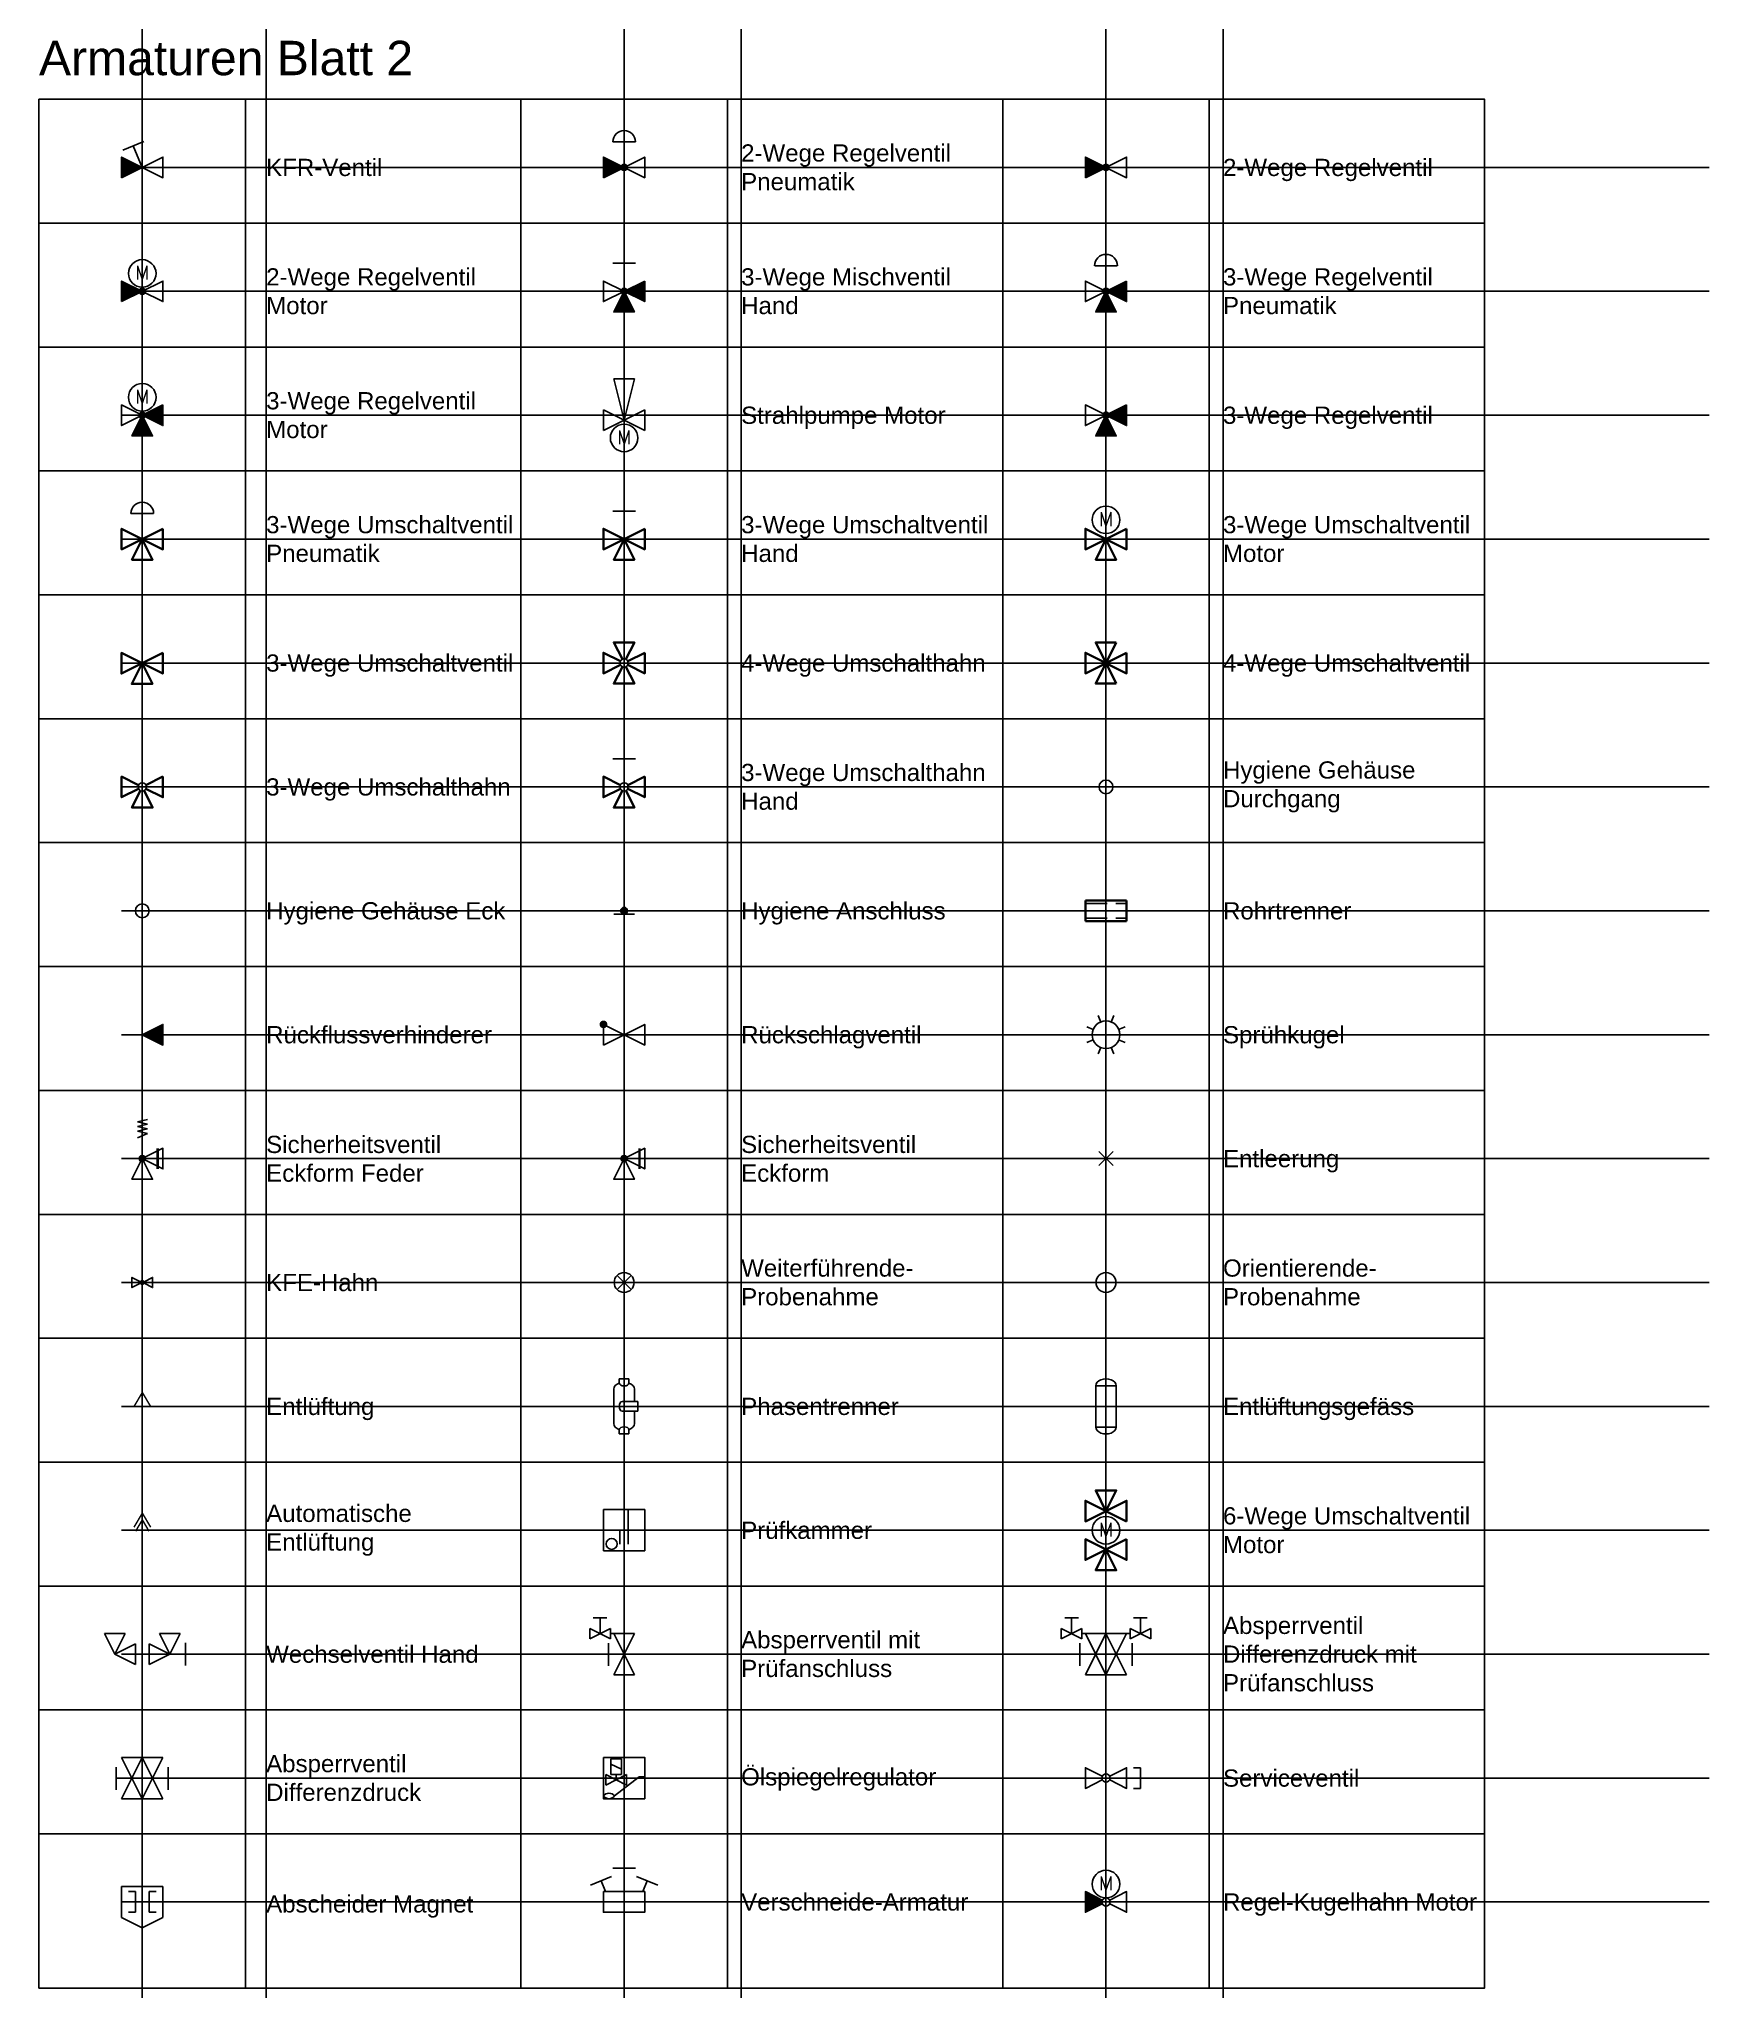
# Model space of a CAD drawing. Header units: millimetres. Extents: x 1662 to 13792, y -32476 to 19478.
# Drawn here: x 1662 to 13792, y -13578 to 580 of the extents above; entities that cross this region are included whole.
import ezdxf
from ezdxf.enums import TextEntityAlignment as Align

# ---------------------------------------------------------------- set-up
doc = ezdxf.new("R2010")
doc.units = ezdxf.units.MM
doc.layers.add('Z_Format', color=7, linetype='Continuous', plot=False)
doc.styles.add('Romans', font='Romans.shx')
doc.styles.get("Standard").update_dxf_attribs({"font": 'arial.ttf'})

msp = doc.modelspace()

# ---------------------------------------------------------------- texts
at = {"color": 7}
for s, p in [('KFR-Ventil', (3312, -353)), ('2-Wege Regelventil', (10262, -353)), ('Strahlpumpe Motor', (6762, -2153)), ('3-Wege Regelventil', (10262, -2153)), ('3-Wege Umschaltventil', (3312, -3953)), ('4-Wege Umschalthahn', (6762, -3953)), ('4-Wege Umschaltventil', (10262, -3953)), ('3-Wege Umschalthahn', (3312, -4853)), ('Hygiene Gehäuse Eck', (3312, -5753)), ('Hygiene Anschluss', (6762, -5753)), ('Rohrtrenner', (10262, -5753)), ('Rückflussverhinderer', (3312, -6653)), ('Rückschlagventil', (6762, -6653)), ('Sprühkugel', (10262, -6653)), ('Entleerung', (10262, -7553)), ('KFE-Hahn', (3312, -8453)), ('Entlüftung', (3312, -9353)), ('Phasentrenner', (6762, -9353)), ('Entlüftungsgefäss', (10262, -9353)), ('Prüfkammer', (6762, -10253)), ('Wechselventil Hand', (3312, -11153)), ('Ölspiegelregulator', (6762, -12044)), ('Serviceventil', (10262, -12053)), ('Abscheider Magnet', (3312, -12967)), ('Verschneide-Armatur', (6762, -12953)), ('Regel-Kugelhahn Motor', (10262, -12953))]:
    msp.add_text(s, height=125, dxfattribs=at).set_placement(p, align=Align.MIDDLE_LEFT)
at = {"insert": (1662, 440), "char_height": 250, "attachment_point": 4}
msp.add_mtext_dynamic_manual_height_columns('Armaturen Blatt 2', width=4100.87, gutter_width=12.5, heights=[0], dxfattribs=at)
at = {"color": 7, "char_height": 125, "attachment_point": 4}
for s, insert, width in [('2-Wege Regelventil \\PPneumatik', (6762, -353), 2397.42), ('2-Wege Regelventil \\PMotor', (3312, -1253), 2021.15), ('3-Wege Mischventil \\PHand', (6762, -1253), 1989.6), ('3-Wege Regelventil \\PPneumatik', (10262, -1253), 2397.42), ('3-Wege Regelventil \\PMotor', (3312, -2153), 2021.15), ('3-Wege Umschaltventil \\PPneumatik', (3312, -3053), 2668.91), ('3-Wege Umschaltventil \\PHand', (6762, -3053), 2261.34), ('3-Wege Umschaltventil \\PMotor', (10262, -3053), 2292.63), ('Hygiene Gehäuse \\PDurchgang', (10262, -4853), 2300.73), ('3-Wege Umschalthahn \\PHand', (6762, -4853), 2242.16), ('Sicherheitsventil \\PEckform Feder', (3312, -7555), 2467.43), ('Sicherheitsventil \\PEckform', (6762, -7555), 1960.35), ('Weiterführende-\\PProbenahme', (6762, -8453), 2251.96), ('Orientierende-\\PProbenahme', (10262, -8453), 2116.13), ('Automatische \\P\\pxql;Entlüftung', (3312, -10253), 1893.16), ('6-Wege Umschaltventil \\PMotor', (10262, -10253), 2292.63), ('Absperrventil \\PDifferenzdruck mit \\PPrüfanschluss', (10262, -11153), 3620.23), ('Absperrventil mit \\PPrüfanschluss', (6762, -11153), 2445.94), ('Absperrventil \\PDifferenzdruck ', (3312, -12053), 2242.16)]:
    msp.add_mtext(s, dxfattribs=dict(at, insert=insert, width=width))

# ---------------------------------------------------------------- blocks, each defined once
blk = doc.blocks.new('3-Wege Umschaltventil')
at = {"color": 7, "linetype": 'Continuous', "lineweight": 35}
for points in [[(149.999985, 74.999992), (149.999985, -74.999992), (-149.999985, 74.999992), (-149.999985, -74.999992)], [(0, 0), (74.999992, -149.999985), (-74.999992, -149.999985)]]:
    blk.add_lwpolyline(points, close=True, dxfattribs=at)
blk = doc.blocks.new('Rohrtrenner')
at = {"color": 7, "linetype": 'Continuous', "lineweight": 35}
for p, q in [((-150, 75), (150, 75)), ((-150, -75), (-150, 75)), ((150, 75), (150, -75)), ((150, -75), (-150, -75))]:
    blk.add_line(p, q, dxfattribs=at)
at = {"color": 7}
for p, q in [((-150, 53), (8, 53)), ((71, 53), (150, 53)), ((-150, -53), (8, -53)), ((71, -53), (150, -53))]:
    blk.add_line(p, q, dxfattribs=at)
blk = doc.blocks.new('Rückflussverhinderer')
at = {"linetype": 'Continuous', "lineweight": -3}
h = blk.add_hatch(color=7, dxfattribs=at)
h.dxf.hatch_style = 1
h.paths.add_polyline_path([(75, 75), (-75, 0), (75, -75)])
at = {"color": 7, "linetype": 'Continuous', "lineweight": -3}
blk.add_line((-75, 75), (-75, -75), dxfattribs=at)
blk.add_lwpolyline([(-75, 0), (75, -75), (75, 75), (-75, 0)], dxfattribs=at)
blk = doc.blocks.new('Sicherheitsventil Eckform')
at = {"color": 7, "linetype": 'Continuous', "lineweight": -3}
for points in [[(0, 0), (75, -150), (-75, -150), (0, 0)], [(0, 0), (150, -75), (150, 75), (0, 0)]]:
    blk.add_lwpolyline(points, dxfattribs=at)
at = {"color": 7, "linetype": 'Continuous', "lineweight": -3, "const_width": 28.1}
blk.add_lwpolyline([(14, 0, -1), (-14, 0, -1)], format="xyb", close=True, dxfattribs=at)
at = {"color": 7, "linetype": 'Continuous', "lineweight": -3, "const_width": 18.3}
blk.add_lwpolyline([(112, 75), (112, -75)], dxfattribs=at)
blk = doc.blocks.new('Entleerung')
at = {"color": 7, "linetype": 'Continuous', "lineweight": -3}
blk.add_line((0, -150), (0, 0), dxfattribs=at)
at = {"color": 7, "linetype": 'Continuous', "lineweight": 15}
for p, q in [((51, -99), (-51, -201)), ((-51, -99), (51, -201)), ((0, -6), (0, -150))]:
    blk.add_line(p, q, dxfattribs=at)
blk = doc.blocks.new('Entlüftung')
at = {"color": 7, "linetype": 'Continuous', "lineweight": 15}
for q in [(-61, 98), (61, 98)]:
    blk.add_line((0, 200), q, dxfattribs=at)
at = {"color": 7, "linetype": 'Continuous', "lineweight": -3}
blk.add_line((0, 0), (0, 200), dxfattribs=at)
blk = doc.blocks.new('Automatische Entlüftung')
at = {"color": 7, "linetype": 'Continuous', "lineweight": 15}
for p, q in [((0, 200), (-61, 98)), ((0, 150), (-48, 69)), ((0, 200), (61, 98)), ((0, 150), (48, 69))]:
    blk.add_line(p, q, dxfattribs=at)
at = {"color": 7, "linetype": 'Continuous', "lineweight": -3}
blk.add_line((0, 0), (0, 150), dxfattribs=at)
blk = doc.blocks.new('Sprühkugel')
for p, q in [((-92, 38), (-139, 57)), ((-57, 139), (-38, 92)), ((38, 92), (57, 139)), ((92, 38), (139, 57)), ((-92, -38), (-139, -57)), ((-57, -139), (-38, -92)), ((38, -92), (57, -139)), ((139, -57), (92, -38))]:
    blk.add_line(p, q)
at = {"color": 7, "linetype": 'Continuous', "lineweight": -3}
blk.add_circle((0, 0), 100, dxfattribs=at)
blk = doc.blocks.new('3-Wege Umschaltventil Hand')
at = {"linetype": 'Continuous'}
for p, q in [((-82, 204), (82, 204)), ((0, 0), (0, 204))]:
    blk.add_line(p, q, dxfattribs=at)
at = {"linetype": 'Continuous', "lineweight": 35}
for points in [[(150, 75), (150, -75), (-150, 75), (-150, -75)], [(0, 0), (75, -150), (-75, -150)]]:
    blk.add_lwpolyline(points, close=True, dxfattribs=at)
blk = doc.blocks.new('3-Wege Umschaltventil Pneumatik')
for p, q in [((-82, 186), (82, 186)), ((0, 0), (0, 186))]:
    blk.add_line(p, q)
at = {"color": 7, "linetype": 'Continuous', "lineweight": 35}
for points in [[(150, 75), (150, -75), (-150, 75), (-150, -75)], [(0, 0), (75, -150), (-75, -150)]]:
    blk.add_lwpolyline(points, close=True, dxfattribs=at)
blk.add_arc((0, 186), 82.4, 0, 180)
blk = doc.blocks.new('3-Wege Regelventil Pneumatik')
at = {"linetype": 'Continuous', "lineweight": -3}
for points in [[(0, 0), (75, -150), (-75, -150)], [(150, -75), (150, 75), (13, 6, -0.116434), (14, 0, -0.116434), (13, -6)]]:
    blk.add_hatch(color=7, dxfattribs=at).paths.add_polyline_path(points)
for p, q in [((-82, 186), (82, 186)), ((0, 0), (0, 186))]:
    blk.add_line(p, q)
at = {"color": 7, "linetype": 'Continuous', "lineweight": -3}
for points in [[(150, 75), (150, -75), (-150, 75), (-150, -75)], [(0, 0), (75, -150), (-75, -150)]]:
    blk.add_lwpolyline(points, close=True, dxfattribs=at)
at = {"color": 7, "linetype": 'Continuous', "lineweight": -3, "const_width": 28.1}
blk.add_lwpolyline([(14, 0, 1), (-14, 0, 1)], format="xyb", close=True, dxfattribs=at)
blk.add_arc((0, 186), 82.4, 0, 180)
blk = doc.blocks.new('3-Wege Mischventil Hand')
at = {"linetype": 'Continuous', "lineweight": -3}
for points in [[(0, 0), (75, -150), (-75, -150)], [(150, -75), (150, 75), (13, 6, -0.116434), (14, 0, -0.116434), (13, -6)]]:
    blk.add_hatch(color=7, dxfattribs=at).paths.add_polyline_path(points)
for p, q in [((-82, 204), (82, 204)), ((0, 0), (0, 204))]:
    blk.add_line(p, q)
at = {"color": 7, "linetype": 'Continuous', "lineweight": -3}
for points in [[(150, 75), (150, -75), (-150, 75), (-150, -75)], [(0, 0), (75, -150), (-75, -150)]]:
    blk.add_lwpolyline(points, close=True, dxfattribs=at)
at = {"color": 7, "linetype": 'Continuous', "lineweight": -3, "const_width": 28.1}
blk.add_lwpolyline([(14, 0, 1), (-14, 0, 1)], format="xyb", close=True, dxfattribs=at)
blk = doc.blocks.new('2-Wege Regelventil Pneumatik')
at = {"linetype": 'Continuous', "lineweight": -3}
blk.add_hatch(color=7, dxfattribs=at).paths.add_polyline_path([(-150, 75), (-150, -75), (-13, -6, -0.116434), (-14, 0, -0.116434), (-13, 6)])
for p, q in [((-82, 186), (82, 186)), ((0, 0), (0, 186))]:
    blk.add_line(p, q)
at = {"color": 7, "linetype": 'Continuous', "lineweight": -3}
blk.add_lwpolyline([(-150, -75), (-150, 75), (150, -75), (150, 75)], close=True, dxfattribs=at)
at = {"color": 7, "linetype": 'Continuous', "lineweight": -3, "const_width": 28.1}
blk.add_lwpolyline([(-14, 0, 1), (14, 0, 1)], format="xyb", close=True, dxfattribs=at)
blk.add_arc((0, 186), 82.4, 0, 180)
blk = doc.blocks.new('KFE-Hahn')
at = {"color": 7, "linetype": 'Continuous', "lineweight": -3}
for points in [[(-13, 6), (-75, 37), (-75, -37), (-13, -6)], [(13, 6), (75, 37), (75, -37), (13, -6)]]:
    blk.add_lwpolyline(points, dxfattribs=at)
blk.add_lwpolyline([(14, 0, 1), (-14, 0, 1)], format="xyb", close=True, dxfattribs=at)
blk = doc.blocks.new('Sicherheitsventil Eckform Feder')
for p, q in [((-35, 268), (38, 284)), ((38, 251), (-35, 268)), ((-35, 234), (38, 251)), ((38, 217), (-35, 234)), ((-35, 200), (38, 217)), ((38, 183), (-35, 200)), ((-35, 150), (38, 183)), ((0, 0), (0, 166))]:
    blk.add_line(p, q)
at = {"color": 7, "linetype": 'Continuous', "lineweight": -3}
for points in [[(0, 0), (75, -150), (-75, -150), (0, 0)], [(0, 0), (150, -75), (150, 75), (0, 0)]]:
    blk.add_lwpolyline(points, dxfattribs=at)
at = {"color": 7, "linetype": 'Continuous', "lineweight": -3, "const_width": 28.1}
blk.add_lwpolyline([(14, 0, -1), (-14, 0, -1)], format="xyb", close=True, dxfattribs=at)
at = {"color": 7, "linetype": 'Continuous', "lineweight": -3, "const_width": 18.3}
blk.add_lwpolyline([(112, 75), (112, -75)], dxfattribs=at)
blk = doc.blocks.new('2-Wege Regelventil')
at = {"linetype": 'Continuous', "lineweight": -3}
blk.add_hatch(color=7, dxfattribs=at).paths.add_polyline_path([(-150, 75), (-150, -75), (-13, -6, -0.116434), (-14, 0, -0.116434), (-13, 6)])
at = {"color": 7, "linetype": 'Continuous', "lineweight": -3}
blk.add_lwpolyline([(-150, -75), (-150, 75), (150, -75), (150, 75)], close=True, dxfattribs=at)
at = {"color": 7, "linetype": 'Continuous', "lineweight": -3, "const_width": 28.1}
blk.add_lwpolyline([(-14, 0, 1), (14, 0, 1)], format="xyb", close=True, dxfattribs=at)
blk = doc.blocks.new('2-Wege Regelventil Motor')
at = {"linetype": 'Continuous', "lineweight": -3}
blk.add_hatch(color=7, dxfattribs=at).paths.add_polyline_path([(-150, 75), (-150, -75), (-13, -6, -0.116434), (-14, 0, -0.116434), (-13, 6)])
at = {"color": 7, "linetype": 'Continuous', "lineweight": -3}
blk.add_lwpolyline([(-150, -75), (-150, 75), (150, -75), (150, 75)], close=True, dxfattribs=at)
at = {"color": 7, "linetype": 'Continuous', "lineweight": -3, "const_width": 28.1}
blk.add_lwpolyline([(-14, 0, 1), (14, 0, 1)], format="xyb", close=True, dxfattribs=at)
blk.add_circle((0, 130), 100)
at = {"color": 240, "style": 'Romans'}
blk.add_text('M', height=100, dxfattribs=at).set_placement((0, 85), align=Align.CENTER)
blk = doc.blocks.new('3-Wege Regelventil Motor')
at = {"linetype": 'Continuous', "lineweight": -3}
for points in [[(0, 0), (75, -150), (-75, -150)], [(150, -75), (150, 75), (13, 6, -0.116434), (14, 0, -0.116434), (13, -6)]]:
    blk.add_hatch(color=7, dxfattribs=at).paths.add_polyline_path(points)
at = {"color": 7, "linetype": 'Continuous', "lineweight": -3}
for points in [[(150, 75), (150, -75), (-150, 75), (-150, -75)], [(0, 0), (75, -150), (-75, -150)]]:
    blk.add_lwpolyline(points, close=True, dxfattribs=at)
at = {"color": 7, "linetype": 'Continuous', "lineweight": -3, "const_width": 28.1}
blk.add_lwpolyline([(14, 0, 1), (-14, 0, 1)], format="xyb", close=True, dxfattribs=at)
blk.add_circle((0, 130), 100)
at = {"color": 240, "style": 'Romans'}
blk.add_text('M', height=100, dxfattribs=at).set_placement((0, 85), align=Align.CENTER)
blk = doc.blocks.new('3-Wege Regelventil')
at = {"linetype": 'Continuous', "lineweight": -3}
for points in [[(0, 0), (75, -150), (-75, -150)], [(150, -75), (150, 75), (13, 6, -0.116434), (14, 0, -0.116434), (13, -6)]]:
    blk.add_hatch(color=7, dxfattribs=at).paths.add_polyline_path(points)
at = {"color": 7, "linetype": 'Continuous', "lineweight": -3}
for points in [[(150, 75), (150, -75), (-150, 75), (-150, -75)], [(0, 0), (75, -150), (-75, -150)]]:
    blk.add_lwpolyline(points, close=True, dxfattribs=at)
at = {"color": 7, "linetype": 'Continuous', "lineweight": -3, "const_width": 28.1}
blk.add_lwpolyline([(14, 0, 1), (-14, 0, 1)], format="xyb", close=True, dxfattribs=at)
blk = doc.blocks.new('Strahlpumpe Motor')
at = {"color": 7, "linetype": 'Continuous', "lineweight": -3}
for p, q in [((0, 0), (-75, 300)), ((-75, 300), (75, 300)), ((75, 300), (0, 0)), ((-150, -75), (-150, 75)), ((-150, 75), (150, -75)), ((150, 75), (-150, -75)), ((150, -75), (150, 75))]:
    blk.add_line(p, q, dxfattribs=at)
blk.add_circle((0, -130), 100)
at = {"color": 240, "style": 'Romans'}
blk.add_text('M', height=100, dxfattribs=at).set_placement((0, -175), align=Align.CENTER)
blk = doc.blocks.new('4-Wege Umschaltventil')
at = {"color": 7, "linetype": 'Continuous', "lineweight": 35}
for points in [[(74.999992, -149.999985), (-74.999992, -149.999985), (74.999992, 149.999985)], [(74.999992, 149.999985), (-74.999992, 149.999985), (74.999992, -149.999985)]]:
    blk.add_lwpolyline(points, dxfattribs=at)
blk.add_lwpolyline([(149.999985, 74.999992), (149.999985, -74.999992), (-149.999985, 74.999992), (-149.999985, -74.999992)], close=True, dxfattribs=at)
blk = doc.blocks.new('4-Wege Umschalthahn')
at = {"color": 7, "linetype": 'Continuous', "lineweight": 35}
for points in [[(13, 27), (75, 150), (-75, 150), (-13, 27)], [(-27, 13), (-150, 75), (-150, -75), (-27, -13)], [(27, 13), (150, 75)], [(150, 75), (150, -75), (27, -13)], [(13, -27), (75, -150), (-75, -150), (-13, -27)]]:
    blk.add_lwpolyline(points, dxfattribs=at)
at = {"color": 7, "linetype": 'Continuous', "lineweight": -3}
blk.add_circle((0, 0), 30, dxfattribs=at)
blk = doc.blocks.new('Hygiene Anschluss')
h = blk.add_hatch(color=256)
h.dxf.hatch_style = 1
h.paths.add_polyline_path([(-25, 0, 1), (25, 0, 1)])
blk.add_line((75, -25), (-75, -25))
at = {"transparency": 33554687}
blk.add_circle((0, 0), 25, dxfattribs=at)
blk = doc.blocks.new('3-Wege Umschaltventil Motor')
at = {"linetype": 'Continuous'}
blk.add_line((0, 0), (0, 40), dxfattribs=at)
blk.add_circle((0, 140), 100, dxfattribs=at)
blk.add_blockref('3-Wege Umschaltventil', (0, 0), dxfattribs=at)
at = {"linetype": 'Continuous', "style": 'Romans'}
blk.add_text('M', height=100, dxfattribs=at).set_placement((0, 95), align=Align.CENTER)
blk = doc.blocks.new('Rückschlagventil')
at = {"color": 7, "linetype": 'Continuous', "lineweight": -3, "const_width": 28.125}
blk.add_lwpolyline([(-135.937485, 74.999992, -1), (-164.062485, 74.999992, -1)], format="xyb", close=True, dxfattribs=at)
at = {"color": 7, "linetype": 'Continuous', "lineweight": -3}
blk.add_lwpolyline([(-149.999985, -74.999992), (-149.999985, 74.999992), (149.999985, -74.999992), (149.999985, 74.999992)], close=True, dxfattribs=at)
blk = doc.blocks.new('Prüfkammer')
for p, q in [((-150, 150), (150, 150)), ((-150, -150), (-150, 150)), ((30, 150), (30, -100)), ((150, 150), (150, -150)), ((-150, 0), (-30, 0)), ((-30, 0), (-30, -100)), ((150, -150), (-150, -150))]:
    blk.add_line(p, q)
blk.add_circle((-90, -99), 40)
blk = doc.blocks.new('6-Wege Umschaltventil Motor')
for p, q in [((0, 140), (0, 100)), ((0, -140), (0, -100))]:
    blk.add_line(p, q)
blk.add_circle((0, 0), 100)
at = {"xscale": -1, "rotation": 180}
blk.add_blockref('3-Wege Umschaltventil', (0, 140), dxfattribs=at)
blk.add_blockref('3-Wege Umschaltventil', (0, -140))
at = {"color": 240, "style": 'Romans'}
blk.add_text('M', height=100, dxfattribs=at).set_placement((0, -45), align=Align.CENTER)
blk = doc.blocks.new('KFR-Ventil')
h = blk.add_hatch(color=256)
h.dxf.hatch_style = 1
h.paths.add_polyline_path([(0, 0), (-150, 75), (-150, -75)])
for p, q in [((-141, 125), (11, 188)), ((0, 0), (-65, 157))]:
    blk.add_line(p, q)
at = {"color": 7, "linetype": 'Continuous', "lineweight": -3}
blk.add_lwpolyline([(-150, -75), (-150, 75), (150, -75), (150, 75)], close=True, dxfattribs=at)
blk = doc.blocks.new('3-Wege Umschalthahn')
at = {"color": 7, "linetype": 'Continuous', "lineweight": 35}
for points in [[(-27, 13), (-150, 75), (-150, -75), (-27, -13)], [(27, 13), (150, 75)], [(150, 75), (150, -75), (27, -13)], [(13, -27), (75, -150), (-75, -150), (-13, -27)]]:
    blk.add_lwpolyline(points, dxfattribs=at)
at = {"color": 7, "linetype": 'Continuous', "lineweight": -3}
blk.add_circle((0, 0), 30, dxfattribs=at)
blk = doc.blocks.new('3-Wege Umschalthahn Hand')
for p, q in [((-82, 204), (82, 204)), ((0, 30), (0, 204))]:
    blk.add_line(p, q)
at = {"color": 7, "linetype": 'Continuous', "lineweight": 35}
for points in [[(-27, 13), (-150, 75), (-150, -75), (-27, -13)], [(27, 13), (150, 75)], [(150, 75), (150, -75), (27, -13)], [(13, -27), (75, -150), (-75, -150), (-13, -27)]]:
    blk.add_lwpolyline(points, dxfattribs=at)
at = {"color": 7, "linetype": 'Continuous', "lineweight": -3}
blk.add_circle((0, 0), 30, dxfattribs=at)
blk = doc.blocks.new('Hygiene Gehäuse Durchgang')
for p, q in [((0, 50), (0, 112)), ((-112, 0), (-50, 0)), ((0, -112), (0, -50)), ((50, 0), (112, 0))]:
    blk.add_line(p, q)
blk.add_circle((0, 0), 50)
blk = doc.blocks.new('Hygiene Gehäuse Eck')
for p, q in [((0, 50), (0, 112)), ((-112, 0), (-50, 0)), ((0, -112), (0, -50))]:
    blk.add_line(p, q)
blk.add_circle((0, 0), 50)
blk = doc.blocks.new('Entlüftungsgefäss')
at = {"color": 7}
blk.add_lwpolyline([(74.999992, 149.999985), (74.999992, -149.999985), (-74.999992, -149.999985), (-74.999992, 149.999985)], close=True, dxfattribs=at)
blk.add_ellipse((0, 149.999985), major_axis=(74.999992, 0), ratio=0.6666667378, start_param=0, end_param=3.1415926536, dxfattribs=at)
at = {"color": 7, "extrusion": (0, 0, -1)}
blk.add_ellipse((0, -149.999985), major_axis=(74.999992, 0), ratio=0.6666667378, start_param=0, end_param=3.1415926536, dxfattribs=at)
blk = doc.blocks.new('Wechselventil Hand')
at = {"color": 7, "linetype": 'Continuous', "lineweight": -3}
for p, q in [((-125, 150), (-275, 150)), ((-275, 150), (-200, 0)), ((-200, 0), (-125, 150)), ((200, 0), (125, 150)), ((125, 150), (275, 150)), ((275, 150), (200, 0)), ((-200, 0), (-50, 75)), ((-50, -75), (-200, 0)), ((-50, 75), (-50, -75)), ((200, 0), (50, 75)), ((50, 75), (50, -75)), ((50, -75), (200, 0))]:
    blk.add_line(p, q, dxfattribs=at)
for p, q in [((-50, 0), (50, 0)), ((200, 0), (314, 0)), ((314, 82), (314, -82))]:
    blk.add_line(p, q)
blk = doc.blocks.new('Absperrventil mit Prüfanschluss')
at = {"color": 7, "linetype": 'Continuous', "lineweight": -3}
for p, q in [((-250, 112), (-100, 187)), ((-100, 112), (-250, 187)), ((-250, 187), (-250, 112)), ((-100, 187), (-100, 112)), ((75, 150), (-75, -150)), ((75, -150), (-75, 150)), ((-75, 150), (75, 150)), ((-75, -150), (75, -150))]:
    blk.add_line(p, q, dxfattribs=at)
for p, q in [((-225, 264), (-125, 264)), ((-175, 150), (-175, 264)), ((-100, 150), (-75, 150)), ((-114, -85), (-114, 80)), ((0, 0), (-114, 0))]:
    blk.add_line(p, q)
blk = doc.blocks.new('Absperrventil Differenzdruck mit Prüfanschluss')
at = {"color": 7, "linetype": 'Continuous', "lineweight": -3}
for p, q in [((-325, 112), (-175, 187)), ((-175, 112), (-325, 187)), ((-325, 187), (-325, 112)), ((-175, 187), (-175, 112)), ((0, 150), (-150, -150)), ((0, -150), (-150, 150)), ((-150, 150), (150, 150)), ((0, 150), (150, -150)), ((0, -150), (150, 150)), ((325, 112), (175, 187)), ((175, 187), (175, 112)), ((175, 112), (325, 187)), ((325, 187), (325, 112)), ((-150, -150), (150, -150))]:
    blk.add_line(p, q, dxfattribs=at)
for p, q in [((-300, 264), (-200, 264)), ((-250, 150), (-250, 264)), ((-175, 150), (-150, 150)), ((175, 150), (150, 150)), ((300, 264), (200, 264)), ((250, 150), (250, 264)), ((-189, -85), (-189, 80)), ((-75, 0), (-189, 0)), ((75, 0), (189, 0)), ((189, -85), (189, 80))]:
    blk.add_line(p, q)
blk = doc.blocks.new('Absperrventil Differenzdruck')
at = {"color": 7, "linetype": 'Continuous', "lineweight": -3}
for p, q in [((0, 150), (-150, -150)), ((0, -150), (-150, 150)), ((-150, 150), (150, 150)), ((0, 150), (150, -150)), ((0, -150), (150, 150)), ((-150, -150), (150, -150))]:
    blk.add_line(p, q, dxfattribs=at)
for p, q in [((-189, -85), (-189, 80)), ((-75, 0), (-189, 0)), ((75, 0), (189, 0)), ((189, -85), (189, 80))]:
    blk.add_line(p, q)
blk = doc.blocks.new('Ölspiegelregulator')
at = {"linetype": 'Continuous', "transparency": 33554687}
for p, q in [((-134, -51, -3280), (-134, 26, -3280)), ((18, 26, -3280), (-134, -51, -3280)), ((-134, 26, -3280), (18, -51, -3280)), ((-96, 140, -3280), (-20, 140, -3280)), ((-96, 26, -3280), (-96, 140, -3280)), ((-96, 102, -3280), (-20, 64, -3280)), ((-20, 26, -3280), (-96, 26, -3280)), ((-71, -130, -9842), (110, 9, -9842)), ((-58, -12, -3280), (-58, 26, -3280)), ((-20, 140, -3280), (-20, 26, -3280)), ((18, -51, -3280), (18, 26, -3280)), ((110, 9, -9842), (150, 9, -9842))]:
    blk.add_line(p, q, dxfattribs=at)
at = {"linetype": 'Continuous'}
blk.add_lwpolyline([(-150, 150), (150, 150), (150, -150), (-150, -150)], close=True, dxfattribs=at)
at = {"linetype": 'Continuous', "transparency": 33554687}
for centre, start, end in [((-110, -160, -9842), 36.8699, 143.1301), ((-110, -100, -9842), 216.8699, 323.1301)]:
    blk.add_arc(centre, 49.6, start, end, dxfattribs=at)
blk = doc.blocks.new('Serviceventil')
for p, q in [((250, 0), (150, 0)), ((250, 75), (200, 75)), ((250, 75), (250, -75)), ((250, -75), (200, -75))]:
    blk.add_line(p, q)
at = {"color": 7, "linetype": 'Continuous', "lineweight": -3}
for points in [[(-27, -13), (-150, -75), (-150, 75), (-27, 13)], [(27, -13), (150, -75), (150, 75), (27, 13)]]:
    blk.add_lwpolyline(points, dxfattribs=at)
blk.add_circle((0, 0), 30, dxfattribs=at)
blk = doc.blocks.new('Phasentrenner')
for p, q in [((-35, 200), (35, 200)), ((100, 35), (100, -35)), ((35, -200), (-35, -200))]:
    blk.add_line(p, q)
for points in [[(-35, 200), (-35, 169)], [(35, 200), (35, 169)], [(-75, -125), (-75, 125)], [(100, 35), (-15, 35)], [(75, 125), (75, 35)], [(100, -35), (-15, -35)], [(75, -35), (75, -125)], [(-35, -200), (-35, -169)], [(35, -200), (35, -169)]]:
    blk.add_lwpolyline(points)
for centre, major_axis, ratio, start_param, end_param in [((0, 125), (75, 0), 0.666667, 2.056315, 3.141593), ((0, 169), (35, 0), 0.585419, 3.141593, 6.283185), ((0, 125), (-75, 0), 0.666667, 3.141593, 4.226871), ((-15, 0), (0, -35), 0.585419, 3.141593, 6.283185)]:
    blk.add_ellipse(centre, major_axis=major_axis, ratio=ratio, start_param=start_param, end_param=end_param)
at = {"extrusion": (0, 0, -1)}
for centre, major_axis, ratio, start_param, end_param in [((0, -125), (-75, 0), 0.666667, -1.085278, 0), ((0, -125), (75, 0), 0.666667, 0, 1.085278), ((0, -169), (35, 0), 0.585419, 3.141593, 6.283185)]:
    blk.add_ellipse(centre, major_axis=major_axis, ratio=ratio, start_param=start_param, end_param=end_param, dxfattribs=at)
blk = doc.blocks.new('Weiterführende-Probenahme')
at = {"color": 7, "linetype": 'Continuous', "lineweight": -3}
blk.add_line((0, -78), (0, 0), dxfattribs=at)
at = {"color": 7, "linetype": 'Continuous', "lineweight": 15}
for p, q in [((51, -99), (-51, -201)), ((-51, -99), (51, -201))]:
    blk.add_line(p, q, dxfattribs=at)
blk.add_circle((0, -150), 72.2)
blk = doc.blocks.new('Orientierende-Probenahme')
at = {"color": 7, "linetype": 'Continuous', "lineweight": -3}
blk.add_line((0, -78), (0, 0), dxfattribs=at)
blk.add_circle((0, -150), 72.2)
blk = doc.blocks.new('Abscheider Magnet')
at = {"linetype": 'Continuous', "lineweight": -3}
for p, q in [((150, 112), (-150, 112)), ((-150, -112), (-150, 112)), ((-50, 75), (-50, -75)), ((50, 75), (50, -75)), ((150, -112), (150, 112))]:
    blk.add_line(p, q, dxfattribs=at)
at = {"linetype": 'Continuous'}
for p, q in [((-50, 75), (-100, 75)), ((50, 75), (100, 75)), ((0, -187), (-150, -112)), ((-50, -75), (-100, -75)), ((0, -187), (150, -112)), ((50, -75), (100, -75))]:
    blk.add_line(p, q, dxfattribs=at)
blk = doc.blocks.new('Verschneide-Armatur')
for p, q in [((-244, 122), (-91, 185)), ((-135, 75), (-167, 153)), ((-82, 245), (82, 245)), ((0, 75), (0, 245)), ((244, 122), (91, 185)), ((135, 75), (167, 153))]:
    blk.add_line(p, q)
blk.add_lwpolyline([(-150, 75), (150, 75), (150, -75), (-150, -75)], close=True)
blk = doc.blocks.new('Kugelhahn')
at = {"color": 7, "linetype": 'Continuous', "lineweight": -3}
for points in [[(-27, -13), (-150, -75), (-150, 75), (-27, 13)], [(27, -13), (150, -75), (150, 75), (27, 13)]]:
    blk.add_lwpolyline(points, dxfattribs=at)
blk.add_circle((0, 0), 30, dxfattribs=at)
blk = doc.blocks.new('Regel-Kugelhahn Motor')
h = blk.add_hatch(color=256)
h.dxf.hatch_style = 1
h.paths.add_polyline_path([(-27, 13), (-150, 75), (-150, -75), (-27, -13, -0.116434), (-30, 0, -0.116434)])
blk.add_circle((0, 130), 100)
blk.add_blockref('Kugelhahn', (0, 0))
at = {"color": 240, "style": 'Romans'}
blk.add_text('M', height=100, dxfattribs=at).set_placement((0, 85), align=Align.CENTER)

# ---------------------------------------------------------------- linework, layer by layer
for p, q in [((3162, 142), (3162, -13578)), ((6662, 142), (6662, -13578)), ((10162, 142), (10162, -13578))]:
    msp.add_line(p, q)
for points in [[(1662, 142), (1662, -13578), (12162, -13578), (12162, 142), (1662, 142)], [(5162, 142), (5162, -13578)], [(8662, 142), (8662, -13578)], [(1662, -758), (12162, -758)], [(1662, -1658), (12162, -1658)], [(1662, -2558), (12162, -2558)], [(1662, -3458), (12162, -3458)], [(1662, -4358), (12162, -4358)], [(1662, -5258), (12162, -5258)], [(1662, -6158), (12162, -6158)], [(1662, -7058), (12162, -7058)], [(1662, -7958), (12162, -7958)], [(1662, -8858), (12162, -8858)], [(1662, -9758), (12162, -9758)], [(1662, -10658), (12162, -10658)], [(1662, -11558), (12162, -11558)], [(1662, -12458), (12162, -12458)]]:
    msp.add_lwpolyline(points)
at = {"layer": 'Z_Format', "color": 3}
for p, q in [((2262, -353), (13792, -353)), ((2262, -1253), (13792, -1253)), ((2262, -2153), (13792, -2153)), ((2262, -3053), (13792, -3053)), ((2262, -3953), (13792, -3953)), ((2262, -4853), (13792, -4853)), ((2262, -5753), (13792, -5753)), ((2262, -6653), (13792, -6653)), ((2262, -7553), (13792, -7553)), ((2262, -8453), (13792, -8453)), ((2262, -9353), (13792, -9353)), ((2262, -10253), (13792, -10253)), ((2262, -11153), (13792, -11153)), ((2262, -12053), (13792, -12053)), ((2262, -12953), (13792, -12953))]:
    msp.add_line(p, q, dxfattribs=at)
for p in [(2412, 18590), (5912, 18590), (9412, 18603)]:
    msp.add_ray(p, (0, -1), dxfattribs=at)
at = {"layer": 'Z_Format', "color": 1}
for p in [(3312, 18590), (6762, 18590), (10262, 18590)]:
    msp.add_ray(p, (0, -1), dxfattribs=at)

# ---------------------------------------------------------------- block references
for name, p in [('2-Wege Regelventil Pneumatik', (5912, -353)), ('KFR-Ventil', (2412, -353)), ('2-Wege Regelventil', (9412, -353)), ('3-Wege Regelventil Pneumatik', (9412, -1253)), ('2-Wege Regelventil Motor', (2412, -1253)), ('3-Wege Mischventil Hand', (5912, -1253)), ('3-Wege Regelventil Motor', (2412, -2153)), ('Strahlpumpe Motor', (5912, -2188)), ('3-Wege Regelventil', (9412, -2153)), ('3-Wege Umschaltventil Pneumatik', (2412, -3053)), ('3-Wege Umschaltventil Motor', (9412, -3053)), ('3-Wege Umschaltventil Hand', (5912, -3053)), ('4-Wege Umschalthahn', (5912, -3953)), ('4-Wege Umschaltventil', (9412, -3953)), ('3-Wege Umschaltventil', (2411, -3955)), ('3-Wege Umschalthahn Hand', (5912, -4853)), ('3-Wege Umschalthahn', (2412, -4853)), ('Hygiene Gehäuse Durchgang', (9412, -4853)), ('Hygiene Gehäuse Eck', (2412, -5753)), ('Hygiene Anschluss', (5912, -5753)), ('Rohrtrenner', (9412, -5753)), ('Rückflussverhinderer', (2487, -6653)), ('Rückschlagventil', (5912, -6653)), ('Sprühkugel', (9412, -6653)), ('Sicherheitsventil Eckform Feder', (2412, -7553)), ('Sicherheitsventil Eckform', (5912, -7553)), ('Entleerung', (9412, -7403)), ('Weiterführende-Probenahme', (5912, -8303)), ('Orientierende-Probenahme', (9412, -8303)), ('KFE-Hahn', (2412, -8453)), ('Phasentrenner', (5912, -9353)), ('Entlüftungsgefäss', (9412, -9353)), ('Entlüftung', (2412, -9453)), ('6-Wege Umschaltventil Motor', (9412, -10253)), ('Automatische Entlüftung', (2412, -10328)), ('Prüfkammer', (5912, -10253)), ('Absperrventil mit Prüfanschluss', (5912, -11153)), ('Absperrventil Differenzdruck mit Prüfanschluss', (9412, -11153)), ('Wechselventil Hand', (2412, -11153)), ('Absperrventil Differenzdruck', (2412, -12053)), ('Ölspiegelregulator', (5912, -12053)), ('Serviceventil', (9412, -12053)), ('Verschneide-Armatur', (5912, -12953)), ('Regel-Kugelhahn Motor', (9412, -12953)), ('Abscheider Magnet', (2412, -12953))]:
    msp.add_blockref(name, p)

msp.set_redraw_order([(e.dxf.handle, doc.entitydb.next_handle()) for e in msp.query("TEXT MTEXT ATTDEF DIMENSION ARC_DIMENSION")])  # texts and dimensions are drawn at this point

doc.saveas('drawing.dxf')
